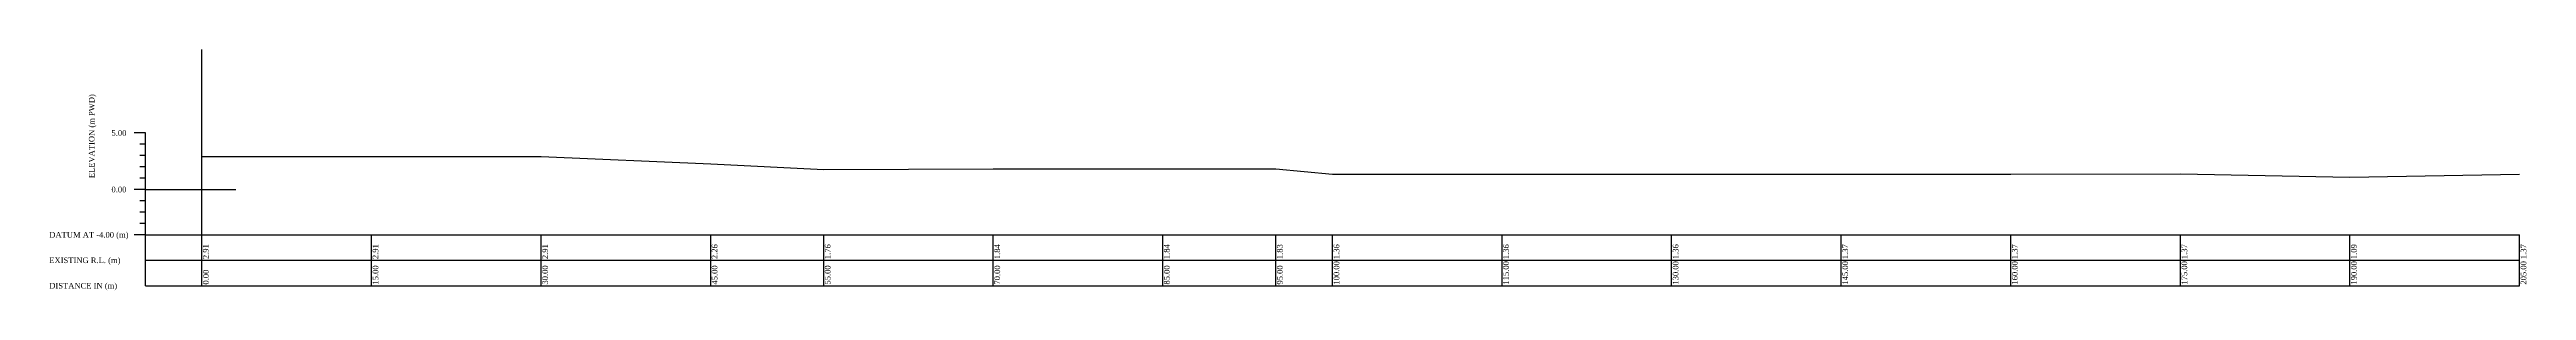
# Model space of a CAD drawing. Header units: metres. Extents: x -148477 to 168932, y -55673 to -2736.
# Drawn here: x -7421.3 to -7202.3, y -3254.7 to -3233.4 of the extents above; entities that cross this region are included whole.
import ezdxf

# ---------------------------------------------------------------- set-up
doc = ezdxf.new("R2010")
doc.units = ezdxf.units.M
doc.styles.add('liza', font='times.ttf', dxfattribs={"height": 2})

msp = doc.modelspace()

# ---------------------------------------------------------------- linework, layer by layer
at = {"color": 0, "linetype": 'Continuous', "lineweight": -3, "ltscale": 0.5}
for p, q in [((-7407.8735, -3250.1254), (-7407.8735, -3233.4161)), ((-7412.8662, -3240.7784), (-7413.8662, -3240.7784)), ((-7412.8662, -3241.7784), (-7413.3662, -3241.7784)), ((-7412.8662, -3254.2784), (-7412.8662, -3240.7784)), ((-7412.8662, -3242.7784), (-7413.3662, -3242.7784)), ((-7412.8662, -3243.7784), (-7413.3662, -3243.7784)), ((-7412.8662, -3245.7784), (-7413.8662, -3245.7784)), ((-7412.8662, -3244.7784), (-7413.3662, -3244.7784)), ((-7412.8662, -3246.7784), (-7413.3662, -3246.7784)), ((-7412.8662, -3245.7784), (-7404.8664, -3245.7784)), ((-7412.8662, -3247.7784), (-7413.3662, -3247.7784)), ((-7412.8662, -3248.7784), (-7413.3662, -3248.7784)), ((-7412.8662, -3249.7784), (-7413.8662, -3249.7784)), ((-7412.8662, -3249.7784), (-7202.8662, -3249.7784)), ((-7407.8662, -3254.2784), (-7407.8662, -3249.7784)), ((-7392.8662, -3254.2784), (-7392.8662, -3249.7784)), ((-7377.8662, -3254.2784), (-7377.8662, -3249.7784)), ((-7362.8662, -3254.2784), (-7362.8662, -3249.7784)), ((-7352.8662, -3254.2784), (-7352.8662, -3249.7784)), ((-7337.8662, -3254.2784), (-7337.8662, -3249.7784)), ((-7322.8662, -3254.2784), (-7322.8662, -3249.7784)), ((-7312.8662, -3254.2784), (-7312.8662, -3249.7784)), ((-7307.8662, -3254.2784), (-7307.8662, -3249.7784)), ((-7292.8662, -3254.2784), (-7292.8662, -3249.7784)), ((-7277.8662, -3254.2784), (-7277.8662, -3249.7784)), ((-7262.8662, -3254.2784), (-7262.8662, -3249.7784)), ((-7247.8662, -3254.2784), (-7247.8662, -3249.7784)), ((-7232.8662, -3254.2784), (-7232.8662, -3249.7784)), ((-7217.8662, -3254.2784), (-7217.8662, -3249.7784)), ((-7202.8662, -3254.2784), (-7202.8662, -3249.7784)), ((-7412.8662, -3252.0284), (-7202.8662, -3252.0284)), ((-7412.8662, -3254.2784), (-7202.8662, -3254.2784))]:
    msp.add_line(p, q, dxfattribs=at)
msp.add_lwpolyline([(-7407.8662, -3242.8684), (-7392.8662, -3242.8654), (-7377.8662, -3242.8634), (-7362.8662, -3243.5194), (-7352.8662, -3244.0194), (-7337.8662, -3243.9414), (-7322.8662, -3243.9384), (-7312.8662, -3243.9484), (-7307.8662, -3244.4184), (-7292.8662, -3244.4154), (-7277.8662, -3244.4134), (-7262.8662, -3244.4114), (-7247.8662, -3244.4084), (-7232.8662, -3244.4054), (-7217.8662, -3244.6864), (-7202.8662, -3244.4114)], dxfattribs=at)

# ---------------------------------------------------------------- texts
at = {"color": 0, "linetype": 'Continuous', "lineweight": -3, "ltscale": 0.5, "char_height": 0.5, "attachment_point": 1, "rotation": 90, "style": 'liza'}
for s, insert, width in [('ELEVATION (m PWD)', (-7417.8662, -3244.7784), 10), ('2.91', (-7407.7662, -3251.9284), 2.15), ('2.91', (-7392.7662, -3251.9284), 2.15), ('2.91', (-7377.7662, -3251.9284), 2.15), ('2.26', (-7362.7662, -3251.9284), 2.15), ('1.76', (-7352.7662, -3251.9284), 2.15), ('1.84', (-7337.7662, -3251.9284), 2.15), ('1.84', (-7322.7662, -3251.9284), 2.15), ('1.83', (-7312.7662, -3251.9284), 2.15), ('1.36', (-7307.7662, -3251.9284), 2.15), ('1.36', (-7292.7662, -3251.9284), 2.15), ('1.36', (-7277.7662, -3251.9284), 2.15), ('1.37', (-7262.7662, -3251.9284), 2.15), ('1.37', (-7247.7662, -3251.9284), 2.15), ('1.37', (-7232.7662, -3251.9284), 2.15), ('1.09', (-7217.7662, -3251.9284), 2.15), ('1.37', (-7202.7662, -3251.9284), 2.15), ('0.00', (-7407.7662, -3254.1784), 2.15), ('15.00', (-7392.7662, -3254.1784), 2.15), ('30.00', (-7377.7662, -3254.1784), 2.15), ('45.00', (-7362.7662, -3254.1784), 2.15), ('55.00', (-7352.7662, -3254.1784), 2.15), ('70.00', (-7337.7662, -3254.1784), 2.15), ('85.00', (-7322.7662, -3254.1784), 2.15), ('95.00', (-7312.7662, -3254.1784), 2.15), ('100.00', (-7307.7662, -3254.1784), 2.15), ('115.00', (-7292.7662, -3254.1784), 2.15), ('130.00', (-7277.7662, -3254.1784), 2.15), ('145.00', (-7262.7662, -3254.1784), 2.15), ('160.00', (-7247.7662, -3254.1784), 2.15), ('175.00', (-7232.7662, -3254.1784), 2.15), ('190.00', (-7217.7662, -3254.1784), 2.15), ('205.00', (-7202.7662, -3254.1784), 2.15)]:
    msp.add_mtext(s, dxfattribs=dict(at, insert=insert, width=width))
at = {"color": 0, "linetype": 'Continuous', "lineweight": -3, "ltscale": 0.5, "char_height": 0.5, "attachment_point": 1, "style": 'liza'}
for s, insert, width in [('5.00', (-7415.8662, -3240.5284), 2), ('0.00', (-7415.8662, -3245.5284), 2), ('DATUM AT -4.00 (m)', (-7421.3662, -3249.5284), 7.5), ('EXISTING R.L. (m)', (-7421.3662, -3251.7784), 7.5), ('DISTANCE IN (m)', (-7421.3662, -3254.0284), 7.5)]:
    msp.add_mtext(s, dxfattribs=dict(at, insert=insert, width=width))

doc.saveas('drawing.dxf')
